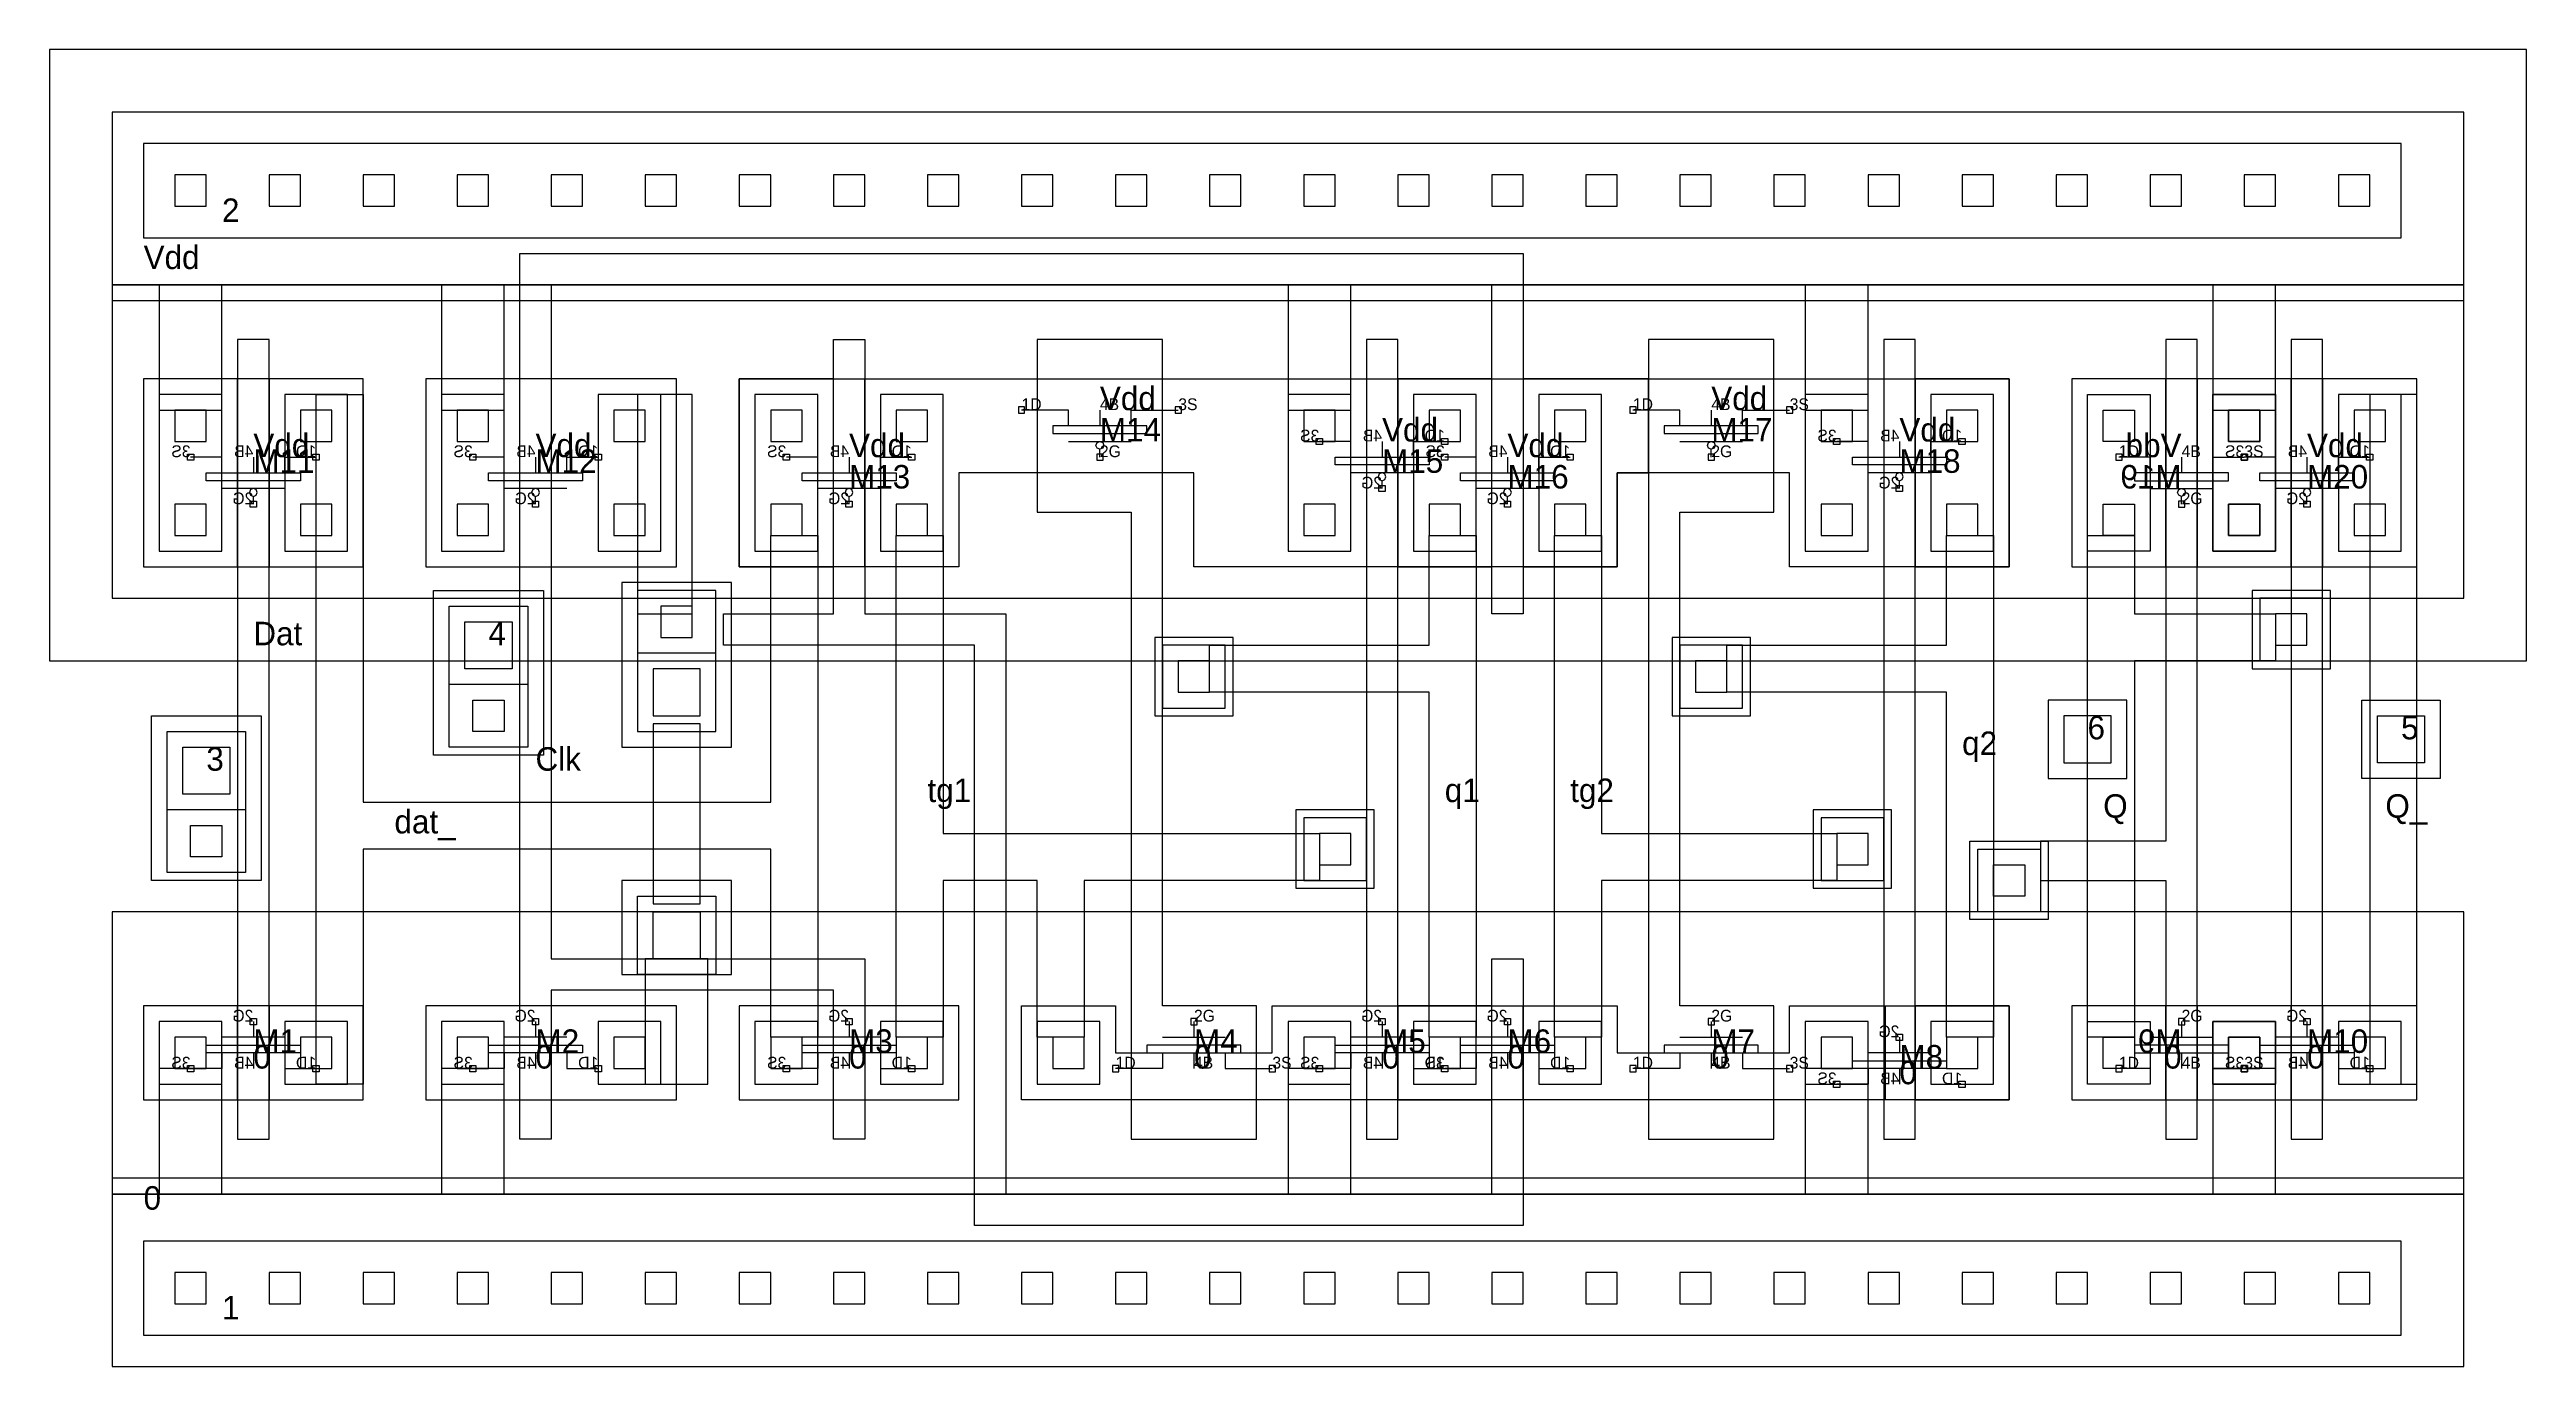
# Model space of a CAD drawing. Extents: x -4 to 794, y 0 to 644.
# Drawn here: x 6 to 164, y 110 to 194 of the extents above; entities that cross this region are included whole.
import ezdxf

# ---------------------------------------------------------------- set-up
doc = ezdxf.new("R2010")
doc.units = 0
for name, color, linetype in [('LAYER1', 7, 'CONTINUOUS'), ('LAYER10', 7, 'CONTINUOUS'), ('LAYER2', 7, 'CONTINUOUS'), ('LAYER25', 7, 'CONTINUOUS'), ('LAYER4', 7, 'CONTINUOUS'), ('LAYER42', 7, 'CONTINUOUS'), ('LAYER43', 7, 'CONTINUOUS'), ('LAYER44', 7, 'CONTINUOUS'), ('LAYER45', 7, 'CONTINUOUS'), ('LAYER46', 7, 'CONTINUOUS'), ('LAYER49', 7, 'CONTINUOUS'), ('LAYER5', 7, 'CONTINUOUS'), ('LAYER50', 7, 'CONTINUOUS'), ('LAYER51', 7, 'CONTINUOUS'), ('LAYER6', 7, 'CONTINUOUS'), ('LAYER8', 7, 'CONTINUOUS'), ('LAYER9', 7, 'CONTINUOUS')]:
    doc.layers.add(name, color=color, linetype=linetype)

# ---------------------------------------------------------------- blocks, each defined once
blk = doc.blocks.new('CCM1_1')
at = {"layer": 'LAYER25'}
blk.add_lwpolyline([(-1, -1), (1, -1), (1, 1), (-1, 1), (-1, -1)], dxfattribs=at)
at = {"layer": 'LAYER49'}
blk.add_lwpolyline([(-2, -2), (2, -2), (2, 2), (-2, 2), (-2, -2)], dxfattribs=at)
blk = doc.blocks.new('CCM1_2')
at = {"layer": 'LAYER25'}
for points in [[(-1, 5), (1, 5), (1, 7), (-1, 7), (-1, 5)], [(-1, -1), (1, -1), (1, 1), (-1, 1), (-1, -1)]]:
    blk.add_lwpolyline(points, dxfattribs=at)
at = {"layer": 'LAYER49'}
blk.add_lwpolyline([(-2, -2), (2, -2), (2, 8), (-2, 8), (-2, -2)], dxfattribs=at)
blk = doc.blocks.new('CCONT')
at = {"layer": 'LAYER25'}
blk.add_lwpolyline([(-1, -1), (1, -1), (1, 1), (-1, 1), (-1, -1)], dxfattribs=at)
blk = doc.blocks.new('CONT')
at = {"layer": 'LAYER25'}
blk.add_lwpolyline([(-1, -1), (1, -1), (1, 1), (-1, 1), (-1, -1)], dxfattribs=at)
blk = doc.blocks.new('M1V1M2')
at = {"layer": 'LAYER49'}
blk.add_lwpolyline([(-2.5, -2.5), (2.5, -2.5), (2.5, 2.5), (-2.5, 2.5), (-2.5, -2.5)], dxfattribs=at)
at = {"layer": 'LAYER50'}
blk.add_lwpolyline([(-1.5, -1.5), (1.5, -1.5), (1.5, 1.5), (-1.5, 1.5), (-1.5, -1.5)], dxfattribs=at)
at = {"layer": 'LAYER51'}
blk.add_lwpolyline([(-2.5, -2.5), (2.5, -2.5), (2.5, 2.5), (-2.5, 2.5), (-2.5, -2.5)], dxfattribs=at)
blk = doc.blocks.new('NMOS2X6_TOK')
at = {"layer": 'LAYER1'}
for points in [[(0, 2), (0, 1)], [(-2, 0), (-2, -1), (-4, -1)], [(-3, 0), (3, 0), (3, 0.5), (-3, 0.5), (-3, 0)], [(-2, 1), (2, 1)], [(0, 0), (0, -1)], [(2, 0), (2, -1), (4, -1)]]:
    blk.add_lwpolyline(points, dxfattribs=at)
at = {"layer": 'LAYER8'}
blk.add_lwpolyline([(-0.2, 1.8), (0.2, 1.8), (0.2, 2.2), (-0.2, 2.2), (-0.2, 1.8)], dxfattribs=at)
at = {"layer": 'LAYER9'}
for points in [[(-4.2, -1.2), (-3.8, -1.2), (-3.8, -0.8), (-4.2, -0.8), (-4.2, -1.2)], [(3.8, -1.2), (4.2, -1.2), (4.2, -0.8), (3.8, -0.8), (3.8, -1.2)]]:
    blk.add_lwpolyline(points, dxfattribs=at)
at = {"layer": 'LAYER5'}
for s, p in [('2G', (0, 2)), ('1D', (-4, -1)), ('4B', (0, -1)), ('3S', (4, -1))]:
    blk.add_text(s, height=0.75, dxfattribs=at).set_placement(p)
blk = doc.blocks.new('NMOS8X3_TOK')
at = {"layer": 'LAYER1'}
for points in [[(0, 2), (0, 1)], [(-2, 0), (-2, -1), (-5, -1)], [(-3, 0), (3, 0), (3, 0.5), (-3, 0.5), (-3, 0)], [(-2, 1), (2, 1)], [(0, 0), (0, -1)], [(2, 0), (2, -1), (5, -1)]]:
    blk.add_lwpolyline(points, dxfattribs=at)
at = {"layer": 'LAYER8'}
blk.add_lwpolyline([(-0.2, 1.8), (0.2, 1.8), (0.2, 2.2), (-0.2, 2.2), (-0.2, 1.8)], dxfattribs=at)
at = {"layer": 'LAYER9'}
for points in [[(-5.2, -1.2), (-4.8, -1.2), (-4.8, -0.8), (-5.2, -0.8), (-5.2, -1.2)], [(4.8, -1.2), (5.2, -1.2), (5.2, -0.8), (4.8, -0.8), (4.8, -1.2)]]:
    blk.add_lwpolyline(points, dxfattribs=at)
at = {"layer": 'LAYER5'}
for s, p in [('2G', (0, 2)), ('1D', (-5, -1)), ('4B', (0, -1)), ('3S', (5, -1))]:
    blk.add_text(s, height=0.75, dxfattribs=at).set_placement(p)
blk = doc.blocks.new('P1CCM1')
at = {"layer": 'LAYER25'}
blk.add_lwpolyline([(-1, -1), (1, -1), (1, 1), (-1, 1), (-1, -1)], dxfattribs=at)
at = {"layer": 'LAYER46'}
blk.add_lwpolyline([(-2.5, -2.5), (2.5, -2.5), (2.5, 2.5), (-2.5, 2.5), (-2.5, -2.5)], dxfattribs=at)
at = {"layer": 'LAYER49'}
blk.add_lwpolyline([(-2, -2), (2, -2), (2, 2), (-2, 2), (-2, -2)], dxfattribs=at)
blk = doc.blocks.new('P1CCM1V1M2')
at = {"layer": 'LAYER25'}
blk.add_lwpolyline([(-1, -5.5), (1, -5.5), (1, -3.5), (-1, -3.5), (-1, -5.5)], dxfattribs=at)
at = {"layer": 'LAYER46'}
blk.add_lwpolyline([(-3.5, -7), (3.5, -7), (3.5, 3.5), (-3.5, 3.5), (-3.5, -7)], dxfattribs=at)
at = {"layer": 'LAYER49'}
blk.add_lwpolyline([(-2.5, -6.5), (2.5, -6.5), (2.5, 2.5), (-2.5, 2.5), (-2.5, -6.5)], dxfattribs=at)
at = {"layer": 'LAYER50'}
blk.add_lwpolyline([(-1.5, -1.5), (1.5, -1.5), (1.5, 1.5), (-1.5, 1.5), (-1.5, -1.5)], dxfattribs=at)
at = {"layer": 'LAYER51'}
blk.add_lwpolyline([(-2.5, -2.5), (2.5, -2.5), (2.5, 2.5), (-2.5, 2.5), (-2.5, -2.5)], dxfattribs=at)
blk = doc.blocks.new('PMOS2X12_TOK')
at = {"layer": 'LAYER1'}
for points in [[(-2, 0), (-2, 1), (-4, 1)], [(-3, -0.5), (3, -0.5), (3, 0), (-3, 0), (-3, -0.5)], [(0, 1), (0, 0)], [(2, 0), (2, 1), (4, 1)], [(-2, -1), (2, -1)], [(0, -1.5), (-0.18, -1.43), (-0.25, -1.25), (-0.18, -1.07), (0, -1), (0.18, -1.07), (0.25, -1.25), (0.18, -1.43), (0, -1.5)], [(0, -2), (0, -1.5)]]:
    blk.add_lwpolyline(points, dxfattribs=at)
at = {"layer": 'LAYER10'}
for points in [[(-4.2, 0.8), (-3.8, 0.8), (-3.8, 1.2), (-4.2, 1.2), (-4.2, 0.8)], [(3.8, 0.8), (4.2, 0.8), (4.2, 1.2), (3.8, 1.2), (3.8, 0.8)]]:
    blk.add_lwpolyline(points, dxfattribs=at)
at = {"layer": 'LAYER8'}
blk.add_lwpolyline([(-0.2, -2.2), (0.2, -2.2), (0.2, -1.8), (-0.2, -1.8), (-0.2, -2.2)], dxfattribs=at)
at = {"layer": 'LAYER5'}
for s, p in [('1D', (-4, 1)), ('4B', (0, 1)), ('3S', (4, 1)), ('2G', (0, -2))]:
    blk.add_text(s, height=0.75, dxfattribs=at).set_placement(p)
blk = doc.blocks.new('PMOS8X6_TOK')
at = {"layer": 'LAYER1'}
for points in [[(-2, 0), (-2, 1), (-5, 1)], [(-3, -0.5), (3, -0.5), (3, 0), (-3, 0), (-3, -0.5)], [(0, 1), (0, 0)], [(2, 0), (2, 1), (5, 1)], [(-2, -1), (2, -1)], [(0, -1.5), (-0.18, -1.43), (-0.25, -1.25), (-0.18, -1.07), (0, -1), (0.18, -1.07), (0.25, -1.25), (0.18, -1.43), (0, -1.5)], [(0, -2), (0, -1.5)]]:
    blk.add_lwpolyline(points, dxfattribs=at)
at = {"layer": 'LAYER10'}
for points in [[(-5.2, 0.8), (-4.8, 0.8), (-4.8, 1.2), (-5.2, 1.2), (-5.2, 0.8)], [(4.8, 0.8), (5.2, 0.8), (5.2, 1.2), (4.8, 1.2), (4.8, 0.8)]]:
    blk.add_lwpolyline(points, dxfattribs=at)
at = {"layer": 'LAYER8'}
blk.add_lwpolyline([(-0.2, -2.2), (0.2, -2.2), (0.2, -1.8), (-0.2, -1.8), (-0.2, -2.2)], dxfattribs=at)
at = {"layer": 'LAYER5'}
for s, p in [('1D', (-5, 1)), ('4B', (0, 1)), ('3S', (5, 1)), ('2G', (0, -2))]:
    blk.add_text(s, height=0.75, dxfattribs=at).set_placement(p)
blk = doc.blocks.new('DFF1')
at = {"layer": 'LAYER10'}
for points in [[(2, 51), (8, 51), (8, 63), (2, 63), (2, 51)], [(10, 51), (16, 51), (16, 63), (10, 63), (10, 51)], [(20, 51), (26, 51), (26, 63), (20, 63), (20, 51)], [(28, 51), (36, 51), (36, 63), (28, 63), (28, 51)], [(40, 51), (46, 51), (46, 63), (40, 63), (40, 51)], [(48, 63), (59, 63), (59, 57), (54, 57), (54, 51), (48, 51), (48, 63)], [(67, 63), (80, 63), (80, 51), (69, 51), (69, 57), (67, 57), (67, 63)], [(82, 51), (88, 51), (88, 63), (82, 63), (82, 51)], [(90, 63), (90, 51), (96, 51), (96, 57), (98, 57), (98, 63), (90, 63)], [(106, 63), (113, 63), (113, 51), (107, 51), (107, 57), (106, 57), (106, 63)], [(115, 51), (121, 51), (121, 63), (115, 63), (115, 51)], [(125, 51), (131, 51), (131, 63), (125, 63), (125, 51)], [(133, 51), (139, 51), (139, 63), (133, 63), (133, 51)], [(141, 51), (147, 51), (147, 63), (141, 63), (141, 51)]]:
    blk.add_lwpolyline(points, dxfattribs=at)
at = {"layer": 'LAYER42'}
blk.add_lwpolyline([(-4, 45), (154, 45), (154, 84), (-4, 84), (-4, 45)], dxfattribs=at)
at = {"layer": 'LAYER43'}
for points in [[(2, 72), (146, 72), (146, 78), (2, 78), (2, 72)], [(2, 51), (16, 51), (16, 63), (2, 63), (2, 51)], [(20, 51), (36, 51), (36, 63), (20, 63), (20, 51)], [(40, 63), (121, 63), (121, 51), (107, 51), (107, 57), (96, 57), (96, 51), (69, 51), (69, 57), (54, 57), (54, 51), (40, 51), (40, 63)], [(125, 51), (139, 51), (139, 63), (125, 63), (125, 51)], [(133, 51), (147, 51), (147, 63), (133, 63), (133, 51)], [(2, 17), (16, 17), (16, 23), (2, 23), (2, 17)], [(20, 17), (36, 17), (36, 23), (20, 23), (20, 17)], [(40, 17), (54, 17), (54, 23), (40, 23), (40, 17)], [(58, 23), (64, 23), (64, 20), (74, 20), (74, 23), (96, 23), (96, 20), (107, 20), (107, 23), (121, 23), (121, 17), (58, 17), (58, 23)], [(125, 17), (139, 17), (139, 23), (125, 23), (125, 17)], [(133, 17), (147, 17), (147, 23), (133, 23), (133, 17)], [(2, 2), (146, 2), (146, 8), (2, 8), (2, 2)]]:
    blk.add_lwpolyline(points, dxfattribs=at)
at = {"layer": 'LAYER44'}
for points in [[(0, 49), (150, 49), (150, 69), (0, 69), (0, 49)], [(0, 0), (150, 0), (150, 11), (0, 11), (0, 0)]]:
    blk.add_lwpolyline(points, dxfattribs=at)
at = {"layer": 'LAYER45'}
for points in [[(0, 69), (150, 69), (150, 80), (0, 80), (0, 69)], [(0, 11), (150, 11), (150, 29), (0, 29), (0, 11)]]:
    blk.add_lwpolyline(points, dxfattribs=at)
at = {"layer": 'LAYER46'}
for points in [[(26, 14.5), (26, 71), (90, 71), (90, 48), (88, 48), (88, 69), (28, 69), (28, 26), (48, 26), (48, 14.5), (46, 14.5), (46, 24), (28, 24), (28, 14.5), (26, 14.5)], [(8, 65.5), (8, 14.5), (10, 14.5), (10, 65.5), (8, 65.5)], [(39, 48), (46, 48), (46, 65.5), (48, 65.5), (48, 48), (57, 48), (57, 11), (88, 11), (88, 26), (90, 26), (90, 9), (55, 9), (55, 46), (39, 46), (39, 48)], [(67, 65.5), (59, 65.5), (59, 54.5), (65, 54.5), (65, 14.5), (73, 14.5), (73, 23), (67, 23), (67, 65.5)], [(80, 65.5), (80, 14.5), (82, 14.5), (82, 65.5), (80, 65.5)], [(106, 65.5), (98, 65.5), (98, 14.5), (106, 14.5), (106, 23), (100, 23), (100, 54.5), (106, 54.5), (106, 65.5)], [(113, 65.5), (113, 14.5), (115, 14.5), (115, 65.5), (113, 65.5)], [(131, 65.5), (131, 33.5), (123, 33.5), (123, 31), (131, 31), (131, 14.5), (133, 14.5), (133, 65.5), (131, 65.5)], [(139, 65.5), (139, 14.5), (141, 14.5), (141, 65.5), (139, 65.5)], [(32.5, 25), (39.5, 25), (39.5, 31), (32.5, 31), (32.5, 25)]]:
    blk.add_lwpolyline(points, dxfattribs=at)
at = {"layer": 'LAYER49'}
for points in [[(0, 68), (150, 68), (150, 80), (0, 80), (0, 68)], [(3, 61), (7, 61), (7, 69), (3, 69), (3, 61)], [(21, 61), (25, 61), (25, 69), (21, 69), (21, 61)], [(75, 61), (79, 61), (79, 69), (75, 69), (75, 61)], [(108, 61), (112, 61), (112, 69), (108, 69), (108, 61)], [(134, 61), (138, 61), (138, 69), (134, 69), (134, 61)], [(13, 62), (16, 62), (16, 36), (42, 36), (42, 53), (45, 53), (45, 21), (42, 21), (42, 33), (16, 33), (16, 18), (13, 18), (13, 62)], [(33.5, 48), (37, 48), (37, 62), (33.5, 62), (33.5, 48)], [(144, 18), (147, 18), (147, 62), (144, 62), (144, 18)], [(50, 53), (53, 53), (53, 34), (77, 34), (77, 31), (62, 31), (62, 21), (59, 21), (59, 31), (53, 31), (53, 21), (50, 21), (50, 53)], [(84, 53), (87, 53), (87, 21), (84, 21), (84, 43), (70, 43), (70, 46), (84, 46), (84, 53)], [(92, 53), (95, 53), (95, 34), (110, 34), (110, 31), (95, 31), (95, 21), (92, 21), (92, 53)], [(117, 53), (120, 53), (120, 21), (117, 21), (117, 43), (103, 43), (103, 46), (117, 46), (117, 53)], [(126, 53), (129, 53), (129, 48), (138, 48), (138, 45), (129, 45), (129, 21), (126, 21), (126, 53)], [(34, 18), (38, 18), (38, 26), (34, 26), (34, 18)], [(3, 11), (7, 11), (7, 19), (3, 19), (3, 11)], [(21, 11), (25, 11), (25, 19), (21, 19), (21, 11)], [(75, 11), (79, 11), (79, 19), (75, 19), (75, 11)], [(108, 11), (112, 11), (112, 19), (108, 19), (108, 11)], [(134, 11), (138, 11), (138, 19), (134, 19), (134, 11)], [(0, 0), (150, 0), (150, 12), (0, 12), (0, 0)]]:
    blk.add_lwpolyline(points, dxfattribs=at)
at = {"layer": 'LAYER51'}
blk.add_lwpolyline([(34.5, 29.5), (37.5, 29.5), (37.5, 41), (34.5, 41), (34.5, 29.5)], dxfattribs=at)
at = {"layer": 'LAYER9'}
for points in [[(2, 17), (8, 17), (8, 23), (2, 23), (2, 17)], [(10, 17), (16, 17), (16, 23), (10, 23), (10, 17)], [(20, 17), (26, 17), (26, 23), (20, 23), (20, 17)], [(28, 17), (36, 17), (36, 23), (28, 23), (28, 17)], [(40, 17), (46, 17), (46, 23), (40, 23), (40, 17)], [(48, 17), (54, 17), (54, 23), (48, 23), (48, 17)], [(58, 23), (64, 23), (64, 20), (65, 20), (65, 17), (58, 17), (58, 23)], [(73, 20), (74, 20), (74, 23), (80, 23), (80, 17), (73, 17), (73, 20)], [(82, 17), (88, 17), (88, 23), (82, 23), (82, 17)], [(90, 23), (96, 23), (96, 20), (98, 20), (98, 17), (90, 17), (90, 23)], [(106, 20), (107, 20), (107, 23), (113.1, 23), (113.1, 17), (106, 17), (106, 20)], [(115, 17), (121, 17), (121, 23), (115, 23), (115, 17)], [(125, 17), (131, 17), (131, 23), (125, 23), (125, 17)], [(133, 17), (139, 17), (139, 23), (133, 23), (133, 17)], [(141, 17), (147, 17), (147, 23), (141, 23), (141, 17)]]:
    blk.add_lwpolyline(points, dxfattribs=at)
for name, p in [('CCONT', (5, 75)), ('CONT', (11, 75)), ('CONT', (17, 75)), ('CONT', (23, 75)), ('CONT', (29, 75)), ('CONT', (35, 75)), ('CONT', (41, 75)), ('CONT', (47, 75)), ('CONT', (53, 75)), ('CONT', (59, 75)), ('CONT', (65, 75)), ('CONT', (71, 75)), ('CONT', (77, 75)), ('CONT', (83, 75)), ('CONT', (89, 75)), ('CONT', (95, 75)), ('CONT', (101, 75)), ('CONT', (107, 75)), ('CONT', (113, 75)), ('CONT', (119, 75)), ('CONT', (125, 75)), ('CONT', (131, 75)), ('CONT', (137, 75)), ('CONT', (143, 75)), ('CCM1_2', (5, 54)), ('CCM1_2', (13, 54)), ('CCM1_2', (23, 54)), ('CCM1_2', (33, 54)), ('CCM1_2', (43, 54)), ('CCM1_2', (51, 54)), ('PMOS8X6_TOK', (63, 60)), ('CCM1_2', (77, 54)), ('CCM1_2', (85, 54)), ('CCM1_2', (93, 54)), ('PMOS8X6_TOK', (102, 60)), ('CCM1_2', (110, 54)), ('CCM1_2', (118, 54)), ('CCM1_2', (136, 54)), ('CCM1_2', (144, 54)), ('PMOS2X12_TOK', (132, 57)), ('P1CCM1', (139, 47)), ('P1CCM1', (69, 44)), ('P1CCM1', (102, 44)), ('M1V1M2', (126, 40)), ('P1CCM1', (78, 33)), ('P1CCM1', (111, 33)), ('NMOS8X3_TOK', (69, 20)), ('NMOS8X3_TOK', (102, 20)), ('NMOS2X6_TOK', (132, 20)), ('CCM1_1', (5, 20)), ('CCM1_1', (13, 20)), ('CCM1_1', (23, 20)), ('CCM1_1', (33, 20)), ('CCM1_1', (43, 20)), ('CCM1_1', (51, 20)), ('CCM1_1', (61, 20)), ('CCM1_1', (77, 20)), ('CCM1_1', (85, 20)), ('CCM1_1', (93, 20)), ('CCM1_1', (110, 20)), ('CCM1_1', (118, 20)), ('CCM1_1', (136, 20)), ('CCM1_1', (144, 20)), ('CCONT', (5, 5)), ('CONT', (11, 5)), ('CONT', (17, 5)), ('CONT', (23, 5)), ('CONT', (29, 5)), ('CONT', (35, 5)), ('CONT', (41, 5)), ('CONT', (47, 5)), ('CONT', (53, 5)), ('CONT', (59, 5)), ('CONT', (65, 5)), ('CONT', (71, 5)), ('CONT', (77, 5)), ('CONT', (83, 5)), ('CONT', (89, 5)), ('CONT', (95, 5)), ('CONT', (101, 5)), ('CONT', (107, 5)), ('CONT', (113, 5)), ('CONT', (119, 5)), ('CONT', (125, 5)), ('CONT', (131, 5)), ('CONT', (137, 5)), ('CONT', (143, 5))]:
    blk.add_blockref(name, p)
at = {"xscale": -1}
for name, p in [('CCM1_2', (128, 54)), ('CCM1_2', (136, 54)), ('PMOS2X12_TOK', (9, 57)), ('PMOS2X12_TOK', (27, 57)), ('PMOS2X12_TOK', (47, 57)), ('PMOS2X12_TOK', (81, 58)), ('PMOS2X12_TOK', (89, 57)), ('PMOS2X12_TOK', (114, 58)), ('PMOS2X12_TOK', (140, 57)), ('P1CCM1V1M2', (24, 46)), ('P1CCM1V1M2', (6, 38)), ('M1V1M2', (146, 40)), ('P1CCM1', (121, 31)), ('M1V1M2', (36, 27.5)), ('NMOS2X6_TOK', (9, 20)), ('NMOS2X6_TOK', (27, 20)), ('NMOS2X6_TOK', (47, 20)), ('NMOS2X6_TOK', (81, 20)), ('NMOS2X6_TOK', (89, 20)), ('NMOS2X6_TOK', (140, 20)), ('NMOS2X6_TOK', (114, 19)), ('CCM1_1', (128, 20)), ('CCM1_1', (136, 20))]:
    blk.add_blockref(name, p, dxfattribs=at)
at = {"rotation": 180}
blk.add_blockref('P1CCM1V1M2', (36, 43), dxfattribs=at)
at = {"layer": 'LAYER2'}
for s, p in [('q2', (118, 39)), ('tg1', (52, 36)), ('q1', (85, 36)), ('tg2', (93, 36)), ('dat_', (18, 34))]:
    blk.add_text(s, height=1.5, dxfattribs=at).set_placement(p)
at = {"layer": 'LAYER4'}
for s, p in [('Vdd', (2, 70)), ('Vdd', (63, 61)), ('Vdd', (102, 61)), ('Vdd', (81, 59)), ('Vdd', (114, 59)), ('Vdd', (9, 58)), ('Vdd', (27, 58)), ('Vdd', (47, 58)), ('Vdd', (89, 58)), ('Vdd', (140, 58)), ('Dat', (9, 46)), ('Clk', (27, 38)), ('Q', (127, 35)), ('Q_', (145, 35)), ('0', (9, 19)), ('0', (27, 19)), ('0', (47, 19)), ('0', (69, 19)), ('0', (81, 19)), ('0', (89, 19)), ('0', (102, 19)), ('0', (114, 18)), ('0', (140, 19)), ('0', (2, 10))]:
    blk.add_text(s, height=1.5, dxfattribs=at).set_placement(p)
at = {"layer": 'LAYER4', "text_generation_flag": 2}
for s, p in [('Vdd', (132, 58)), ('0', (132, 19))]:
    blk.add_text(s, height=1.5, dxfattribs=at).set_placement(p)
at = {"layer": 'LAYER5'}
for s, p in [('2', (7, 73)), ('4', (24, 46)), ('6', (126, 40)), ('5', (146, 40)), ('3', (6, 38)), ('1', (7, 3))]:
    blk.add_text(s, height=1.5, dxfattribs=at).set_placement(p)
at = {"layer": 'LAYER6'}
for s, p in [('M14', (63, 59)), ('M17', (102, 59)), ('M11', (9, 57)), ('M12', (27, 57)), ('M15', (81, 57)), ('M18', (114, 57)), ('M13', (47, 56)), ('M16', (89, 56)), ('M20', (140, 56)), ('M1', (9, 20)), ('M2', (27, 20)), ('M3', (47, 20)), ('M4', (69, 20)), ('M5', (81, 20)), ('M6', (89, 20)), ('M7', (102, 20)), ('M10', (140, 20)), ('M8', (114, 19))]:
    blk.add_text(s, height=1.5, dxfattribs=at).set_placement(p)
at = {"layer": 'LAYER6', "text_generation_flag": 2}
for s, p in [('M19', (132, 56)), ('M9', (132, 20))]:
    blk.add_text(s, height=1.5, dxfattribs=at).set_placement(p)

msp = doc.modelspace()

# ---------------------------------------------------------------- block references
msp.add_blockref('DFF1', (10, 110))

doc.saveas('drawing.dxf')
